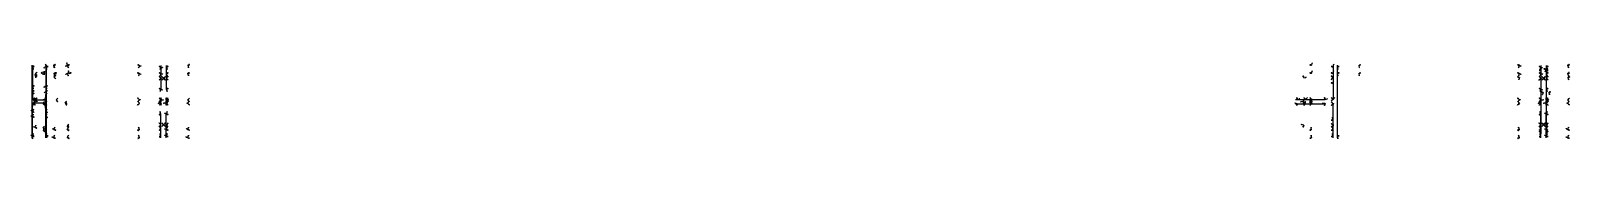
# Model space of a CAD drawing. Header units: millimetres. Extents: x -5736 to 14, y -73 to 73.
# Drawn here: x -5736 to -2854, y -69 to 73 of the extents above; entities that cross this region are included whole.
import ezdxf

# ---------------------------------------------------------------- set-up
doc = ezdxf.new("R2010")
doc.units = ezdxf.units.MM
for name, color, linetype in [('AutoDetect_15_63', 1, 'Continuous'), ('AutoDetect_16_66', 1, 'Continuous'), ('AutoDetect_17_70', 1, 'Continuous'), ('AutoDetect_18_69', 1, 'Continuous'), ('AutoDetect_1_80', 1, 'Continuous'), ('AutoDetect_1_84', 1, 'Continuous'), ('AutoDetect_1_87', 1, 'Continuous'), ('AutoDetect_2_83', 1, 'Continuous'), ('AutoDetect_39_79', 1, 'Continuous'), ('AutoDetect_3_81', 1, 'Continuous'), ('AutoDetect_3_82', 1, 'Continuous'), ('AutoDetect_3_85', 1, 'Continuous'), ('AutoDetect_40_78', 1, 'Continuous'), ('AutoDetect_42_73', 1, 'Continuous'), ('AutoDetect_43_72', 1, 'Continuous'), ('AutoDetect_45_68', 1, 'Continuous'), ('AutoDetect_45_71', 1, 'Continuous'), ('AutoDetect_46_67', 1, 'Continuous'), ('AutoDetect_47_76', 1, 'Continuous'), ('AutoDetect_48_77', 1, 'Continuous'), ('AutoDetect_4_86', 1, 'Continuous'), ('AutoDetect_50_74', 1, 'Continuous'), ('AutoDetect_51_75', 1, 'Continuous'), ('AutoDetect_53_65', 1, 'Continuous'), ('AutoDetect_54_64', 1, 'Continuous'), ('AutoDetect_56_56', 1, 'Continuous'), ('AutoDetect_57_55', 1, 'Continuous'), ('AutoDetect_59_61', 1, 'Continuous'), ('AutoDetect_60_62', 1, 'Continuous'), ('AutoDetect_62_58', 1, 'Continuous'), ('AutoDetect_63_59', 1, 'Continuous'), ('AutoDetect_92_57', 1, 'Continuous'), ('AutoDetect_93_60', 1, 'Continuous'), ('BLECH_ID_GUID_73E4FDA8_02C2_44ea_97EC_E5E4AF90A170', 1, 'Continuous')]:
    doc.layers.add(name, color=color, linetype=linetype)

# ---------------------------------------------------------------- blocks, each defined once
blk = doc.blocks.new('Kontrollpunkt')
at = {"color": 0}
for q in [(0, 6), (8, 0), (0, 0, 4)]:
    blk.add_line((0, 0), q, dxfattribs=at)
for points in [[(0.25, 8, -0.25), (-0.25, 8, -0.25), (-0.25, 8, 0.25), (0, 10, 0), (-0.25, 8, -0.25), (0.25, 8, 0.25), (0, 10, 0), (0.25, 8, -0.25), (0.25, 8, 0.25), (-0.25, 8, 0.25)], [(0.25, 6, -0.25), (-0.25, 6, -0.25), (-0.25, 6, 0.25), (0, 8, 0), (-0.25, 6, -0.25), (0.25, 6, 0.25), (0, 8, 0), (0.25, 6, -0.25), (0.25, 6, 0.25), (-0.25, 6, 0.25)], [(0.25, 0.25, 4), (-0.25, 0.25, 4), (-0.25, -0.25, 4), (0, 0, 6), (-0.25, 0.25, 4), (0.25, -0.25, 4), (0, 0, 6), (0.25, 0.25, 4), (0.25, -0.25, 4), (-0.25, -0.25, 4)], [(0.25, 0.25, 6), (-0.25, 0.25, 6), (-0.25, -0.25, 6), (0, 0, 8), (-0.25, 0.25, 6), (0.25, -0.25, 6), (0, 0, 8), (0.25, 0.25, 6), (0.25, -0.25, 6), (-0.25, -0.25, 6)], [(0.25, 0.25, 8), (-0.25, 0.25, 8), (-0.25, -0.25, 8), (0, 0, 10), (-0.25, 0.25, 8), (0.25, -0.25, 8), (0, 0, 10), (0.25, 0.25, 8), (0.25, -0.25, 8), (-0.25, -0.25, 8)], [(8, 0.25, -0.25), (8, 0.25, 0.25), (8, -0.25, 0.25), (10, 0, 0), (8, 0.25, 0.25), (8, -0.25, -0.25), (10, 0, 0), (8, 0.25, -0.25), (8, -0.25, -0.25), (8, -0.25, 0.25)]]:
    blk.add_polyline3d(points, dxfattribs=at)

msp = doc.modelspace()

# ---------------------------------------------------------------- linework, layer by layer
at = {"layer": 'AutoDetect_15_63', "color": 1}
msp.add_line((-2908.8, 60, -426), (-2908.8, -60, -426), dxfattribs=at)
at = {"layer": 'AutoDetect_16_66', "color": 1}
msp.add_line((-2898.9, 60, -425), (-2898.9, -60, -425), dxfattribs=at)
at = {"layer": 'AutoDetect_17_70', "color": 1}
msp.add_line((-3368, 4, -155), (-3313, 4, -155), dxfattribs=at)
at = {"layer": 'AutoDetect_18_69', "color": 1}
msp.add_line((-3368, -4, -155), (-3313, -4, -155), dxfattribs=at)
at = {"layer": 'AutoDetect_1_80', "color": 1}
msp.add_line((-5731.5, 3.3, -180.2), (-5709.5, 3.3, -399.8), dxfattribs=at)
for points, weights in [([(-5732.6, 8.5, -168.8), (-5732.2, 3.3, -173.3), (-5731.5, 3.3, -180.2)], [0.854840523243, 0.839824025648, 1]), ([(-5709.5, 3.3, -399.8), (-5709, 3.3, -405.6), (-5708.5, 7.2, -409.8)], [1, 0.862706303681, 0.854125447661])]:
    msp.add_rational_spline(points, weights, degree=2, dxfattribs=at)
at = {"layer": 'AutoDetect_1_84', "color": 1}
msp.add_line((-5733, 67.4, -165.2), (-5733, 18.3, -165.2), dxfattribs=at)
msp.add_rational_spline([(-5733, 18.3, -165.2), (-5733, 12.8, -165.2), (-5732.6, 8.5, -168.8)], [1, 0.867282764108, 0.854840523243], degree=2, dxfattribs=at)
at = {"layer": 'AutoDetect_1_87', "color": 1}
msp.add_line((-5708, 67.4, -414.8), (-5708, 18.3, -414.8), dxfattribs=at)
msp.add_rational_spline([(-5708, 18.3, -414.8), (-5708, 11.6, -414.8), (-5708.5, 7.2, -409.8)], [1, 0.844400477505, 0.854125447661], degree=2, dxfattribs=at)
at = {"layer": 'AutoDetect_2_83', "color": 1}
msp.add_line((-5707, 67.5, -425), (-5707, -67.5, -425), dxfattribs=at)
at = {"layer": 'AutoDetect_39_79', "color": 1}
msp.add_line((-5492.3, 67.4, -165.7), (-5492.3, 23.3, -165.7), dxfattribs=at)
at = {"layer": 'AutoDetect_3_81', "color": 1}
msp.add_line((-5709.5, -3.3, -399.8), (-5731.5, -3.3, -180.2), dxfattribs=at)
for points, weights in [([(-5731.5, -3.3, -180.2), (-5732.2, -3.3, -173.3), (-5732.6, -8.5, -168.8)], [1, 0.839824025648, 0.854840523243]), ([(-5708.5, -7.2, -409.8), (-5709, -3.3, -405.6), (-5709.5, -3.3, -399.8)], [0.854125447661, 0.862706303681, 1])]:
    msp.add_rational_spline(points, weights, degree=2, dxfattribs=at)
at = {"layer": 'AutoDetect_3_82', "color": 1}
msp.add_line((-5733, -67.4, -165.2), (-5733, -18.3, -165.2), dxfattribs=at)
msp.add_rational_spline([(-5733, -18.3, -165.2), (-5733, -12.8, -165.2), (-5732.6, -8.5, -168.8)], [1, 0.867282764108, 0.854840523243], degree=2, dxfattribs=at)
at = {"layer": 'AutoDetect_3_85', "color": 1}
msp.add_line((-5708, -67.4, -414.8), (-5708, -18.3, -414.8), dxfattribs=at)
msp.add_rational_spline([(-5708, -18.3, -414.8), (-5708, -11.6, -414.8), (-5708.5, -7.2, -409.8)], [1, 0.844400477505, 0.854125447661], degree=2, dxfattribs=at)
at = {"layer": 'AutoDetect_40_78', "color": 1}
msp.add_line((-5482.3, 67.4, -165.7), (-5482.3, 23.3, -165.7), dxfattribs=at)
at = {"layer": 'AutoDetect_42_73', "color": 1}
msp.add_line((-5492.3, 3.3, -285.7), (-5492.3, 3.3, -185.7), dxfattribs=at)
at = {"layer": 'AutoDetect_43_72', "color": 1}
msp.add_line((-5482.3, 3.3, -285.7), (-5482.3, 3.3, -185.7), dxfattribs=at)
at = {"layer": 'AutoDetect_45_68', "color": 1}
msp.add_line((-3298, -67.5, -155), (-3298, -4, -155), dxfattribs=at)
at = {"layer": 'AutoDetect_45_71', "color": 1}
msp.add_line((-3298, 67.5, -155), (-3298, 4, -155), dxfattribs=at)
at = {"layer": 'AutoDetect_46_67', "color": 1}
msp.add_line((-3290, 67.5, -155), (-3290, -67.5, -155), dxfattribs=at)
at = {"layer": 'AutoDetect_47_76', "color": 1}
msp.add_line((-5482.3, -67.4, -165.7), (-5482.3, -23.3, -165.7), dxfattribs=at)
at = {"layer": 'AutoDetect_48_77', "color": 1}
msp.add_line((-5492.3, -67.4, -165.7), (-5492.3, -23.3, -165.7), dxfattribs=at)
at = {"layer": 'AutoDetect_4_86', "color": 1}
msp.add_line((-5734, 67.5, -155), (-5734, -67.5, -155), dxfattribs=at)
at = {"layer": 'AutoDetect_50_74', "color": 1}
msp.add_line((-5482.3, -3.3, -285.7), (-5482.3, -3.3, -185.7), dxfattribs=at)
at = {"layer": 'AutoDetect_51_75', "color": 1}
msp.add_line((-5492.3, -3.3, -285.7), (-5492.3, -3.3, -185.7), dxfattribs=at)
at = {"layer": 'AutoDetect_53_65', "color": 1}
msp.add_line((-2908.9, 67.4, -165.7), (-2908.9, 23.3, -165.7), dxfattribs=at)
at = {"layer": 'AutoDetect_54_64', "color": 1}
msp.add_line((-2898.9, 67.4, -165.7), (-2898.9, 23.3, -165.7), dxfattribs=at)
at = {"layer": 'AutoDetect_56_56', "color": 1}
msp.add_line((-2908.9, 3.3, -285.7), (-2908.9, 3.3, -185.7), dxfattribs=at)
at = {"layer": 'AutoDetect_57_55', "color": 1}
msp.add_line((-2898.9, 3.3, -285.7), (-2898.9, 3.3, -185.7), dxfattribs=at)
at = {"layer": 'AutoDetect_59_61', "color": 1}
msp.add_line((-2898.9, -67.4, -165.7), (-2898.9, -23.3, -165.7), dxfattribs=at)
at = {"layer": 'AutoDetect_60_62', "color": 1}
msp.add_line((-2908.9, -67.4, -165.7), (-2908.9, -23.3, -165.7), dxfattribs=at)
at = {"layer": 'AutoDetect_62_58', "color": 1}
msp.add_line((-2898.9, -3.3, -285.7), (-2898.9, -3.3, -185.7), dxfattribs=at)
at = {"layer": 'AutoDetect_63_59', "color": 1}
msp.add_line((-2908.9, -3.3, -285.7), (-2908.9, -3.3, -185.7), dxfattribs=at)
at = {"layer": 'AutoDetect_92_57', "color": 1}
msp.add_line((-3298, 4, -65), (-3298, 4, -140), dxfattribs=at)
at = {"layer": 'AutoDetect_93_60', "color": 1}
msp.add_line((-3298, -4, -65), (-3298, -4, -140), dxfattribs=at)

# ---------------------------------------------------------------- block references
at = {"layer": 'AutoDetect_15_63', "color": 1, "extrusion": (-0.660723, 0.173648, -0.730268), "xscale": 0.5, "yscale": 0.5, "zscale": 0.5}
for p in [(684.2, 1774, 2242.9), (679, 1740.9, 2266.7), (794.5, 1752.9, 2223.1)]:
    msp.add_blockref('Kontrollpunkt', p, dxfattribs=at)
at = {"layer": 'AutoDetect_15_63', "color": 1, "extrusion": (-0.740884, 0.194716, -0.642788), "xscale": 0.5, "yscale": 0.5, "zscale": 0.5}
msp.add_blockref('Kontrollpunkt', (706.1, 1515.2, 2466.9), dxfattribs=at)
at = {"layer": 'AutoDetect_15_63', "color": 1, "extrusion": (-0.565683, 0.194716, -0.801305), "xscale": 0.5, "yscale": 0.5, "zscale": 0.5, "rotation": 359.7725237921502}
msp.add_blockref('Kontrollpunkt', (929.4, 1926.8, 2019.6), dxfattribs=at)
at = {"layer": 'AutoDetect_16_66', "color": 1, "extrusion": (0.730268, 0.173648, -0.660723), "rotation": 78.54288309191928}
for p, xscale, yscale, zscale in [((729.2, -2203.9, -1800), 0.5000000000000001, 0.5000000000000001, 0.5000000000000001), ((726.1, -2173.7, -1826.3), 0.5, 0.5, 0.5), ((615.2, -2191.1, -1846.1), 0.5000000000000001, 0.5000000000000001, 0.5000000000000001)]:
    msp.add_blockref('Kontrollpunkt', p, dxfattribs=dict(at, xscale=xscale, yscale=yscale, zscale=zscale))
at = {"layer": 'AutoDetect_16_66', "color": 1, "extrusion": (0.745265, 0.177214, -0.642788), "xscale": 0.5000000000000001, "yscale": 0.5000000000000001, "zscale": 0.5000000000000001, "rotation": 77.22452451883136}
msp.add_blockref('Kontrollpunkt', (705.1, -2106.6, -1849.3), dxfattribs=at)
at = {"layer": 'AutoDetect_16_66', "color": 1, "extrusion": (0.713918, 0.177214, -0.677433), "xscale": 0.5000000000000001, "yscale": 0.5000000000000001, "zscale": 0.5000000000000001, "rotation": 80.12290221019482}
msp.add_blockref('Kontrollpunkt', (713.8, -2246.3, -1744.5), dxfattribs=at)
at = {"layer": 'AutoDetect_17_70', "color": 1, "extrusion": (-0.185348, 0.743283, 0.642788), "xscale": 0.5000000000000001, "yscale": 0.5000000000000001, "zscale": 0.5000000000000001, "rotation": 180}
msp.add_blockref('Kontrollpunkt', (3242.7, -667.7, 554.5), dxfattribs=at)
at = {"layer": 'AutoDetect_17_70', "color": 1, "extrusion": (-0.173648, 0.696364, 0.696364), "rotation": 180}
for p, xscale, yscale, zscale in [((3264, -680.9, 479.2), 0.4999999999999999, 0.4999999999999999, 0.4999999999999999), ((3213.6, -672.1, 470.1), 0.5000000000000001, 0.5000000000000001, 0.5000000000000001)]:
    msp.add_blockref('Kontrollpunkt', p, dxfattribs=dict(at, xscale=xscale, yscale=yscale, zscale=zscale))
at = {"layer": 'AutoDetect_17_70', "color": 1, "extrusion": (0.101504, 0.80291, 0.587395), "xscale": 0.5, "yscale": 0.5, "zscale": 0.5, "rotation": 179.6098193086116}
msp.add_blockref('Kontrollpunkt', (3327.2, 154, -408), dxfattribs=at)
at = {"layer": 'AutoDetect_17_70', "color": 1, "extrusion": (-0.579345, 0.606345, 0.544707), "xscale": 0.5, "yscale": 0.5, "zscale": 0.5, "rotation": 180}
msp.add_blockref('Kontrollpunkt', (2419, -1374.4, 1869.9), dxfattribs=at)
at = {"layer": 'AutoDetect_18_69', "color": 1, "extrusion": (0.101504, -0.80291, 0.587395), "xscale": 0.5, "yscale": 0.5, "zscale": 0.5, "rotation": 180.3901806913874}
msp.add_blockref('Kontrollpunkt', (-3327.2, 154, -408), dxfattribs=at)
at = {"layer": 'AutoDetect_18_69', "color": 1, "extrusion": (-0.173648, -0.696364, 0.696364), "xscale": 0.5000000000000001, "yscale": 0.5000000000000001, "zscale": 0.5000000000000001, "rotation": 180}
for p in [(-3264, -680.9, 479.2), (-3213.6, -672.1, 470.1)]:
    msp.add_blockref('Kontrollpunkt', p, dxfattribs=at)
at = {"layer": 'AutoDetect_18_69', "color": 1, "extrusion": (-0.579345, -0.606345, 0.544707), "xscale": 0.5, "yscale": 0.5, "zscale": 0.5, "rotation": 180}
msp.add_blockref('Kontrollpunkt', (-2419, -1374.4, 1869.9), dxfattribs=at)
at = {"layer": 'AutoDetect_18_69', "color": 1, "extrusion": (-0.185348, -0.743283, 0.642788), "xscale": 0.5000000000000001, "yscale": 0.5000000000000001, "zscale": 0.5000000000000001, "rotation": 180}
msp.add_blockref('Kontrollpunkt', (-3242.7, -667.7, 554.5), dxfattribs=at)
at = {"layer": 'AutoDetect_1_80', "color": 1, "extrusion": (0.678825, 0.656791, -0.328361), "xscale": 0.5, "yscale": 0.5, "zscale": 0.5, "rotation": 107.9558292371918}
msp.add_blockref('Kontrollpunkt', (4019.6, -1544.3, -3783.6), dxfattribs=at)
at = {"layer": 'AutoDetect_1_80', "color": 1, "extrusion": (0.686541, 0.650895, -0.324033), "xscale": 0.5, "yscale": 0.5, "zscale": 0.5, "rotation": 107.0774278135206}
for p in [(3950.3, -1484.6, -3824.7), (3945.8, -1517.5, -3874.4)]:
    msp.add_blockref('Kontrollpunkt', p, dxfattribs=at)
at = {"layer": 'AutoDetect_1_80', "color": 1, "extrusion": (0.710344, 0.697251, -0.096188), "xscale": 0.5, "yscale": 0.5, "zscale": 0.5, "rotation": 95.39358168269753}
msp.add_blockref('Kontrollpunkt', (4017.3, -572.6, -4051.7), dxfattribs=at)
at = {"layer": 'AutoDetect_1_80', "color": 1, "extrusion": (0.675632, 0.696364, 0.24207), "xscale": 0.5, "yscale": 0.5, "zscale": 0.5, "rotation": 75.47569485293896}
for p in [(4113, 751.4, -3920.7), (4100.8, 583.8, -3950.3)]:
    msp.add_blockref('Kontrollpunkt', p, dxfattribs=at)
at = {"layer": 'AutoDetect_1_80', "color": 1, "extrusion": (0.608791, 0.650895, 0.453552), "xscale": 0.5000000000000001, "yscale": 0.5000000000000001, "zscale": 0.5000000000000001, "rotation": 63.39312636760344}
msp.add_blockref('Kontrollpunkt', (4172.1, 1411.5, -3655.1), dxfattribs=at)
at = {"layer": 'AutoDetect_1_80', "color": 1, "extrusion": (0.69276, 0.642788, -0.326968), "xscale": 0.5000000000000001, "yscale": 0.5000000000000001, "zscale": 0.5000000000000001, "rotation": 107.1926691761201}
msp.add_blockref('Kontrollpunkt', (3871.6, -1559, -3870.8), dxfattribs=at)
at = {"layer": 'AutoDetect_1_84', "color": 1, "extrusion": (0.730185, 0.173648, -0.660815), "xscale": 0.5, "yscale": 0.5, "zscale": 0.5, "rotation": 78.5471097455936}
for p in [(1389, -3799.8, -4065.8), (1382.9, -3770, -4039.7), (1353.9, -3805.3, -4072.1)]:
    msp.add_blockref('Kontrollpunkt', p, dxfattribs=at)
at = {"layer": 'AutoDetect_1_84', "color": 1, "extrusion": (0.713746, 0.177233, -0.677609), "xscale": 0.5000000000000001, "yscale": 0.5000000000000001, "zscale": 0.5000000000000001, "rotation": 80.13571621995206}
msp.add_blockref('Kontrollpunkt', (1427.6, -3916.8, -3934.4), dxfattribs=at)
at = {"layer": 'AutoDetect_1_84', "color": 1, "extrusion": (0.74526, 0.177233, -0.642788), "xscale": 0.5, "yscale": 0.5, "zscale": 0.5, "rotation": 77.2219130912102}
msp.add_blockref('Kontrollpunkt', (1368.1, -3678.7, -4127.1), dxfattribs=at)
at = {"layer": 'AutoDetect_1_84', "color": 1, "extrusion": (0.682507, 0.390731, -0.617667), "xscale": 0.5, "yscale": 0.5, "zscale": 0.5, "rotation": 82.63623984906565}
msp.add_blockref('Kontrollpunkt', (2864.2, -3197.4, -3803.6), dxfattribs=at)
at = {"layer": 'AutoDetect_1_87', "color": 1, "extrusion": (0.660815, 0.173648, 0.730185)}
for p, xscale, yscale, zscale, rotation in [((1513, 3735.7, -4063.7), 0.5, 0.5, 0.5, 97.83156625239342), ((1505.6, 3702.9, -4040), 0.5000000000000001, 0.5000000000000001, 0.5000000000000001, 97.83156625239342), ((1478.1, 3742.4, -4069.9), 0.5, 0.5, 0.5, 97.83156625239344)]:
    msp.add_blockref('Kontrollpunkt', p, dxfattribs=dict(at, xscale=xscale, yscale=yscale, zscale=zscale, rotation=rotation))
at = {"layer": 'AutoDetect_1_87', "color": 1, "extrusion": (0.565885, 0.19469, 0.801168), "xscale": 0.5, "yscale": 0.5, "zscale": 0.5, "rotation": 88.01753432037833}
msp.add_blockref('Kontrollpunkt', (1910.2, 4090.4, -3520.2), dxfattribs=at)
at = {"layer": 'AutoDetect_1_87', "color": 1, "extrusion": (0.72014, 0.253008, 0.646054), "xscale": 0.5, "yscale": 0.5, "zscale": 0.5, "rotation": 98.54632296784011}
msp.add_blockref('Kontrollpunkt', (1928.2, 3126.9, -4336.4), dxfattribs=at)
at = {"layer": 'AutoDetect_1_87', "color": 1, "extrusion": (0.617667, 0.390731, 0.682507), "xscale": 0.5000000000000001, "yscale": 0.5000000000000001, "zscale": 0.5000000000000001, "rotation": 91.31048791671645}
msp.add_blockref('Kontrollpunkt', (3067, 2982.5, -3801.6), dxfattribs=at)
at = {"layer": 'AutoDetect_2_83', "color": 1, "extrusion": (0.730185, 0.173648, -0.660815), "xscale": 0.5, "yscale": 0.5, "zscale": 0.5}
for p in [(1383.1, -3978.1, -3875.1), (1376.9, -3948.3, -3849), (1257.6, -3997.8, -3897.5)]:
    msp.add_blockref('Kontrollpunkt', p, dxfattribs=at)
at = {"layer": 'AutoDetect_2_83', "color": 1, "extrusion": (0.74526, 0.177233, -0.642788), "xscale": 0.5000000000000001, "yscale": 0.5000000000000001, "zscale": 0.5000000000000001}
msp.add_blockref('Kontrollpunkt', (1361.6, -3859.9, -3938.8), dxfattribs=at)
at = {"layer": 'AutoDetect_2_83', "color": 1, "extrusion": (0.641115, 0.692493, -0.330796), "xscale": 0.5, "yscale": 0.5, "zscale": 0.5}
msp.add_blockref('Kontrollpunkt', (4226.1, -1619, -3505.9), dxfattribs=at)
at = {"layer": 'AutoDetect_39_79', "color": 1, "extrusion": (-0.696371, 0.173648, -0.696357), "rotation": 279.7187627388222}
for p, xscale, yscale, zscale in [((1273.1, 3634.5, 3975.7), 0.5, 0.5, 0.5), ((1266.4, 3602.9, 3951.2), 0.5000000000000001, 0.5000000000000001, 0.5000000000000001), ((1306.3, 3596, 3944.1), 0.5, 0.5, 0.5)]:
    msp.add_blockref('Kontrollpunkt', p, dxfattribs=dict(at, xscale=xscale, yscale=yscale, zscale=zscale))
at = {"layer": 'AutoDetect_39_79', "color": 1, "extrusion": (-0.743284, 0.185346, -0.642788), "xscale": 0.5, "yscale": 0.5, "zscale": 0.5, "rotation": 283.7116571526269}
msp.add_blockref('Kontrollpunkt', (1287.7, 3332, 4228), dxfattribs=at)
at = {"layer": 'AutoDetect_39_79', "color": 1, "extrusion": (-0.642802, 0.185346, -0.743271), "xscale": 0.5000000000000001, "yscale": 0.5000000000000001, "zscale": 0.5000000000000001, "rotation": 274.4235620009013}
msp.add_blockref('Kontrollpunkt', (1471.3, 3795.7, 3693.1), dxfattribs=at)
at = {"layer": 'AutoDetect_3_81', "color": 1, "extrusion": (0.686541, -0.650895, -0.324033), "xscale": 0.5000000000000001, "yscale": 0.5000000000000001, "zscale": 0.5000000000000001, "rotation": 252.7455222776218}
msp.add_blockref('Kontrollpunkt', (-3945.8, -1517.5, -3874.4), dxfattribs=at)
at = {"layer": 'AutoDetect_3_81', "color": 1, "extrusion": (0.710186, -0.696364, -0.103503), "xscale": 0.4999999999999999, "yscale": 0.4999999999999999, "zscale": 0.4999999999999999, "rotation": 264.0956488880364}
for p in [(-4014.4, -612.4, -4047.7), (-4002.5, -780.1, -4018.1)]:
    msp.add_blockref('Kontrollpunkt', p, dxfattribs=at)
at = {"layer": 'AutoDetect_3_81', "color": 1, "extrusion": (0.608791, -0.650895, 0.453552), "xscale": 0.5, "yscale": 0.5, "zscale": 0.5, "rotation": 295.8696782315364}
for p in [(-4172.1, 1411.5, -3655.1), (-4171, 1371, -3608.5)]:
    msp.add_blockref('Kontrollpunkt', p, dxfattribs=at)
at = {"layer": 'AutoDetect_3_81', "color": 1, "extrusion": (0.69225, -0.704416, 0.156808), "xscale": 0.5000000000000001, "yscale": 0.5000000000000001, "zscale": 0.5000000000000001, "rotation": 279.0659027740853}
msp.add_blockref('Kontrollpunkt', (-4074.6, 232.3, -4012.8), dxfattribs=at)
at = {"layer": 'AutoDetect_3_81', "color": 1, "extrusion": (0.614305, -0.642788, 0.45766), "xscale": 0.5, "yscale": 0.5, "zscale": 0.5, "rotation": 295.7043549806125}
msp.add_blockref('Kontrollpunkt', (-4102.6, 1460.9, -3652.7), dxfattribs=at)
at = {"layer": 'AutoDetect_3_81', "color": 1, "extrusion": (0.600371, -0.656791, 0.456267), "xscale": 0.5, "yscale": 0.5, "zscale": 0.5, "rotation": 296.6457552278625}
msp.add_blockref('Kontrollpunkt', (-4250.4, 1418, -3563.4), dxfattribs=at)
at = {"layer": 'AutoDetect_3_82', "color": 1, "extrusion": (0.730185, -0.173648, -0.660815), "xscale": 0.5, "yscale": 0.5, "zscale": 0.5, "rotation": 281.4528902544064}
for p in [(-1353.9, -3805.3, -4072.1), (-1389, -3799.8, -4065.8), (-1382.9, -3770, -4039.7)]:
    msp.add_blockref('Kontrollpunkt', p, dxfattribs=at)
at = {"layer": 'AutoDetect_3_82', "color": 1, "extrusion": (0.682507, -0.390731, -0.617667), "xscale": 0.5, "yscale": 0.5, "zscale": 0.5, "rotation": 277.3637601509344}
msp.add_blockref('Kontrollpunkt', (-2864.2, -3197.4, -3803.6), dxfattribs=at)
at = {"layer": 'AutoDetect_3_82', "color": 1, "extrusion": (0.713746, -0.177233, -0.677609), "xscale": 0.5, "yscale": 0.5, "zscale": 0.5, "rotation": 279.8642837800479}
msp.add_blockref('Kontrollpunkt', (-1427.6, -3916.8, -3934.4), dxfattribs=at)
at = {"layer": 'AutoDetect_3_82', "color": 1, "extrusion": (0.74526, -0.177233, -0.642788), "xscale": 0.5, "yscale": 0.5, "zscale": 0.5, "rotation": 282.7780869087898}
msp.add_blockref('Kontrollpunkt', (-1368.1, -3678.7, -4127.1), dxfattribs=at)
at = {"layer": 'AutoDetect_3_85', "color": 1, "extrusion": (0.617667, -0.390731, 0.682507), "xscale": 0.5, "yscale": 0.5, "zscale": 0.5, "rotation": 268.6895120832835}
msp.add_blockref('Kontrollpunkt', (-3067, 2982.5, -3801.6), dxfattribs=at)
at = {"layer": 'AutoDetect_3_85', "color": 1, "extrusion": (0.660815, -0.173648, 0.730185), "rotation": 262.1684337476066}
for p, xscale, yscale, zscale in [((-1478.1, 3742.4, -4069.9), 0.5, 0.5, 0.5), ((-1513, 3735.7, -4063.7), 0.5000000000000002, 0.5000000000000002, 0.5000000000000002), ((-1505.6, 3702.9, -4040), 0.5000000000000001, 0.5000000000000001, 0.5000000000000001)]:
    msp.add_blockref('Kontrollpunkt', p, dxfattribs=dict(at, xscale=xscale, yscale=yscale, zscale=zscale))
at = {"layer": 'AutoDetect_3_85', "color": 1, "extrusion": (0.565885, -0.19469, 0.801168), "xscale": 0.5000000000000001, "yscale": 0.5000000000000001, "zscale": 0.5000000000000001, "rotation": 271.9824656796217}
msp.add_blockref('Kontrollpunkt', (-1910.2, 4090.4, -3520.2), dxfattribs=at)
at = {"layer": 'AutoDetect_3_85', "color": 1, "extrusion": (0.729848, -0.267622, 0.629047), "xscale": 0.5, "yscale": 0.5, "zscale": 0.5, "rotation": 261.1650051389487}
msp.add_blockref('Kontrollpunkt', (-2000.4, 3013.6, -4383.6), dxfattribs=at)
at = {"layer": 'AutoDetect_40_78', "color": 1, "extrusion": (0.696357, 0.173648, -0.696371)}
for p, xscale, yscale, zscale, rotation in [((1389, -3812.3, -3691.1), 0.5000000000000001, 0.5000000000000001, 0.5000000000000001, 80.28196291272884), ((1382.3, -3780.7, -3666.6), 0.5, 0.5, 0.5, 80.28196291272884), ((1349.1, -3819.3, -3698.2), 0.5000000000000001, 0.5000000000000001, 0.5000000000000001, 80.28196291272883)]:
    msp.add_blockref('Kontrollpunkt', p, dxfattribs=dict(at, xscale=xscale, yscale=yscale, zscale=zscale, rotation=rotation))
at = {"layer": 'AutoDetect_40_78', "color": 1, "extrusion": (0.642773, 0.18535, -0.743296), "xscale": 0.5000000000000001, "yscale": 0.5000000000000001, "zscale": 0.5000000000000001, "rotation": 85.57879692052612}
msp.add_blockref('Kontrollpunkt', (1569.3, -4042.2, -3361.3), dxfattribs=at)
at = {"layer": 'AutoDetect_40_78', "color": 1, "extrusion": (0.743283, 0.18535, -0.642788), "xscale": 0.5000000000000001, "yscale": 0.5000000000000001, "zscale": 0.5000000000000001, "rotation": 76.28800562363772}
msp.add_blockref('Kontrollpunkt', (1367.6, -3512.7, -3929.3), dxfattribs=at)
at = {"layer": 'AutoDetect_42_73', "color": 1, "extrusion": (-0.642791, 0.743283, -0.185335), "xscale": 0.5000000000000001, "yscale": 0.5000000000000001, "zscale": 0.5000000000000001, "rotation": 257.8561668665301}
msp.add_blockref('Kontrollpunkt', (4126, 405.9, 3612.8), dxfattribs=at)
at = {"layer": 'AutoDetect_42_73', "color": 1, "extrusion": (-0.696368, 0.696364, -0.173634), "xscale": 0.5, "yscale": 0.5, "zscale": 0.5, "rotation": 260.1497466659961}
for p in [(3849.5, 397.7, 3900.9), (3881.3, 396.3, 3876.1), (3881.3, 491.9, 3859.2)]:
    msp.add_blockref('Kontrollpunkt', p, dxfattribs=at)
at = {"layer": 'AutoDetect_42_73', "color": 1, "extrusion": (-0.743287, 0.642788, -0.185333), "xscale": 0.5, "yscale": 0.5, "zscale": 0.5, "rotation": 260.8943920168119}
msp.add_blockref('Kontrollpunkt', (3616.3, 509.9, 4164.4), dxfattribs=at)
at = {"layer": 'AutoDetect_43_72', "color": 1, "extrusion": (0.696361, 0.696364, -0.173662), "rotation": 99.85189890326747}
for p, xscale, yscale, zscale in [((3910.7, -949.9, -3741.4), 0.5000000000000001, 0.5000000000000001, 0.5000000000000001), ((3878.9, -951.2, -3766.3), 0.5, 0.5, 0.5), ((3878.9, -855.7, -3783.1), 0.5, 0.5, 0.5)]:
    msp.add_blockref('Kontrollpunkt', p, dxfattribs=dict(at, xscale=xscale, yscale=yscale, zscale=zscale))
at = {"layer": 'AutoDetect_43_72', "color": 1, "extrusion": (0.642784, 0.743283, -0.185361), "xscale": 0.5, "yscale": 0.5, "zscale": 0.5, "rotation": 102.1455972166478}
msp.add_blockref('Kontrollpunkt', (4175.1, -924.7, -3441.6), dxfattribs=at)
at = {"layer": 'AutoDetect_43_72', "color": 1, "extrusion": (0.74328, 0.642788, -0.185363), "xscale": 0.5, "yscale": 0.5, "zscale": 0.5, "rotation": 99.10713355319223}
msp.add_blockref('Kontrollpunkt', (3562.4, -1028.7, -3992.9), dxfattribs=at)
at = {"layer": 'AutoDetect_45_68', "color": 1, "extrusion": (-0.578134, -0.575779, 0.578134), "xscale": 0.5, "yscale": 0.5, "zscale": 0.5, "rotation": 180.5485247110459}
msp.add_blockref('Kontrollpunkt', (-2324.4, -1479.1, 1819.4), dxfattribs=at)
at = {"layer": 'AutoDetect_45_68', "color": 1, "extrusion": (-0.743283, -0.185348, 0.642788), "xscale": 0.5000000000000001, "yscale": 0.5000000000000001, "zscale": 0.5000000000000001, "rotation": 180}
msp.add_blockref('Kontrollpunkt', (-756.7, -2208.8, 2391.2), dxfattribs=at)
at = {"layer": 'AutoDetect_45_68', "color": 1, "extrusion": (-0.642788, -0.185348, 0.743283), "xscale": 0.5, "yscale": 0.5, "zscale": 0.5, "rotation": 180.0477447036316}
msp.add_blockref('Kontrollpunkt', (-863.3, -2443.1, 2044.2), dxfattribs=at)
at = {"layer": 'AutoDetect_45_68', "color": 1, "extrusion": (-0.696364, -0.173648, 0.696364), "rotation": 180}
for p, xscale, yscale, zscale in [((-765, -2345.3, 2194.6), 0.5000000000000001, 0.5000000000000001, 0.5000000000000001), ((-742.1, -2381.6, 2224.7), 0.5000000000000001, 0.5000000000000001, 0.5000000000000001), ((-735.4, -2350.5, 2199.9), 0.4999999999999999, 0.4999999999999999, 0.4999999999999999)]:
    msp.add_blockref('Kontrollpunkt', p, dxfattribs=dict(at, xscale=xscale, yscale=yscale, zscale=zscale))
at = {"layer": 'AutoDetect_45_71', "color": 1, "extrusion": (-0.743283, 0.185348, 0.642788), "xscale": 0.5000000000000001, "yscale": 0.5000000000000001, "zscale": 0.5000000000000001, "rotation": 180}
msp.add_blockref('Kontrollpunkt', (756.7, -2208.8, 2391.2), dxfattribs=at)
at = {"layer": 'AutoDetect_45_71', "color": 1, "extrusion": (-0.696364, 0.173648, 0.696364), "xscale": 0.5000000000000001, "yscale": 0.5000000000000001, "zscale": 0.5000000000000001, "rotation": 180}
for p in [(742.1, -2381.6, 2224.7), (735.4, -2350.5, 2199.9), (765, -2345.3, 2194.6)]:
    msp.add_blockref('Kontrollpunkt', p, dxfattribs=at)
at = {"layer": 'AutoDetect_45_71', "color": 1, "extrusion": (-0.642788, 0.185348, 0.743283), "xscale": 0.4999999999999999, "yscale": 0.4999999999999999, "zscale": 0.4999999999999999, "rotation": 179.9522552963837}
msp.add_blockref('Kontrollpunkt', (863.3, -2443.1, 2044.2), dxfattribs=at)
at = {"layer": 'AutoDetect_45_71', "color": 1, "extrusion": (-0.578134, 0.575779, 0.578134), "xscale": 0.5, "yscale": 0.5, "zscale": 0.5, "rotation": 179.4514752889575}
msp.add_blockref('Kontrollpunkt', (2324.4, -1479.1, 1819.4), dxfattribs=at)
at = {"layer": 'AutoDetect_46_67', "color": 1, "extrusion": (0.696364, 0.173648, 0.696364), "rotation": 180}
for p, xscale, yscale, zscale in [((858.6, 2100.9, -2387.8), 0.4999999999999999, 0.4999999999999999, 0.4999999999999999), ((851.8, 2069.7, -2362.9), 0.5000000000000001, 0.5000000000000001, 0.5000000000000001), ((733.4, 2122.6, -2410.2), 0.4999999999999999, 0.4999999999999999, 0.4999999999999999)]:
    msp.add_blockref('Kontrollpunkt', p, dxfattribs=dict(at, xscale=xscale, yscale=yscale, zscale=zscale))
at = {"layer": 'AutoDetect_46_67', "color": 1, "extrusion": (0.642788, 0.185348, 0.743283), "xscale": 0.5, "yscale": 0.5, "zscale": 0.5, "rotation": 180.0477447036316}
msp.add_blockref('Kontrollpunkt', (962, 2261.9, -2190.5), dxfattribs=at)
at = {"layer": 'AutoDetect_46_67', "color": 1, "extrusion": (0.743283, 0.185348, 0.642788), "xscale": 0.5000000000000001, "yscale": 0.5000000000000001, "zscale": 0.5000000000000001, "rotation": 180}
msp.add_blockref('Kontrollpunkt', (837.3, 1900.1, -2505.6), dxfattribs=at)
at = {"layer": 'AutoDetect_47_76', "color": 1, "extrusion": (0.696357, -0.173648, -0.696371), "xscale": 0.5000000000000001, "yscale": 0.5000000000000001, "zscale": 0.5000000000000001}
for p, rotation in [((-1349.1, -3819.3, -3698.2), 279.7180370872711), ((-1389, -3812.3, -3691.1), 279.7180370872712), ((-1382.3, -3780.7, -3666.6), 279.7180370872712)]:
    msp.add_blockref('Kontrollpunkt', p, dxfattribs=dict(at, rotation=rotation))
at = {"layer": 'AutoDetect_47_76', "color": 1, "extrusion": (0.642773, -0.18535, -0.743296), "xscale": 0.5000000000000001, "yscale": 0.5000000000000001, "zscale": 0.5000000000000001, "rotation": 274.4212030794739}
msp.add_blockref('Kontrollpunkt', (-1569.3, -4042.2, -3361.3), dxfattribs=at)
at = {"layer": 'AutoDetect_47_76', "color": 1, "extrusion": (0.743283, -0.18535, -0.642788), "xscale": 0.5000000000000001, "yscale": 0.5000000000000001, "zscale": 0.5000000000000001, "rotation": 283.7119943763622}
msp.add_blockref('Kontrollpunkt', (-1367.6, -3512.7, -3929.3), dxfattribs=at)
at = {"layer": 'AutoDetect_48_77', "color": 1, "extrusion": (-0.696371, -0.173648, -0.696357), "xscale": 0.5000000000000001, "yscale": 0.5000000000000001, "zscale": 0.5000000000000001}
for p, rotation in [((-1306.3, 3596, 3944.1), 80.28123726117771), ((-1273.1, 3634.5, 3975.7), 80.28123726117775), ((-1266.4, 3602.9, 3951.2), 80.28123726117775)]:
    msp.add_blockref('Kontrollpunkt', p, dxfattribs=dict(at, rotation=rotation))
at = {"layer": 'AutoDetect_48_77', "color": 1, "extrusion": (-0.743284, -0.185346, -0.642788), "xscale": 0.5000000000000001, "yscale": 0.5000000000000001, "zscale": 0.5000000000000001, "rotation": 76.28834284737313}
msp.add_blockref('Kontrollpunkt', (-1287.7, 3332, 4228), dxfattribs=at)
at = {"layer": 'AutoDetect_48_77', "color": 1, "extrusion": (-0.642802, -0.185346, -0.743271), "xscale": 0.5, "yscale": 0.5, "zscale": 0.5, "rotation": 85.57643799909869}
msp.add_blockref('Kontrollpunkt', (-1471.3, 3795.7, 3693.1), dxfattribs=at)
at = {"layer": 'AutoDetect_4_86', "color": 1, "extrusion": (0.660815, 0.173648, 0.730185), "rotation": 180}
for p, xscale, yscale, zscale in [((1519.7, 3931.5, -3891.1), 0.4999999999999999, 0.4999999999999999, 0.4999999999999999), ((1512.2, 3898.8, -3867.4), 0.5000000000000001, 0.5000000000000001, 0.5000000000000001), ((1394.9, 3955.5, -3913.5), 0.4999999999999999, 0.4999999999999999, 0.4999999999999999)]:
    msp.add_blockref('Kontrollpunkt', p, dxfattribs=dict(at, xscale=xscale, yscale=yscale, zscale=zscale))
at = {"layer": 'AutoDetect_4_86', "color": 1, "extrusion": (0.587323, 0.686226, 0.429122), "xscale": 0.5, "yscale": 0.5, "zscale": 0.5, "rotation": 180}
msp.add_blockref('Kontrollpunkt', (4384.6, 1389.4, -3421.3), dxfattribs=at)
at = {"layer": 'AutoDetect_4_86', "color": 1, "extrusion": (0.740891, 0.19469, 0.642788), "xscale": 0.4999999999999999, "yscale": 0.4999999999999999, "zscale": 0.4999999999999999, "rotation": 180}
msp.add_blockref('Kontrollpunkt', (1497.2, 3410.8, -4306), dxfattribs=at)
at = {"layer": 'AutoDetect_50_74', "color": 1, "extrusion": (0.696361, -0.696364, -0.173662), "xscale": 0.5, "yscale": 0.5, "zscale": 0.5, "rotation": 260.1481010967325}
for p in [(-3878.9, -951.2, -3766.3), (-3878.9, -855.7, -3783.1), (-3910.7, -949.9, -3741.4)]:
    msp.add_blockref('Kontrollpunkt', p, dxfattribs=at)
at = {"layer": 'AutoDetect_50_74', "color": 1, "extrusion": (0.74328, -0.642788, -0.185363), "xscale": 0.5, "yscale": 0.5, "zscale": 0.5, "rotation": 260.8928664468078}
msp.add_blockref('Kontrollpunkt', (-3562.4, -1028.7, -3992.9), dxfattribs=at)
at = {"layer": 'AutoDetect_50_74', "color": 1, "extrusion": (0.642784, -0.743283, -0.185361), "xscale": 0.5, "yscale": 0.5, "zscale": 0.5, "rotation": 257.8544027833523}
msp.add_blockref('Kontrollpunkt', (-4175.1, -924.7, -3441.6), dxfattribs=at)
at = {"layer": 'AutoDetect_51_75', "color": 1, "extrusion": (-0.743287, -0.642788, -0.185333), "xscale": 0.5, "yscale": 0.5, "zscale": 0.5, "rotation": 99.10560798318808}
msp.add_blockref('Kontrollpunkt', (-3616.3, 509.9, 4164.4), dxfattribs=at)
at = {"layer": 'AutoDetect_51_75', "color": 1, "extrusion": (-0.696368, -0.696364, -0.173634), "xscale": 0.5, "yscale": 0.5, "zscale": 0.5, "rotation": 99.85025333400381}
for p in [(-3881.3, 396.3, 3876.1), (-3881.3, 491.9, 3859.2), (-3849.5, 397.7, 3900.9)]:
    msp.add_blockref('Kontrollpunkt', p, dxfattribs=at)
at = {"layer": 'AutoDetect_51_75', "color": 1, "extrusion": (-0.642791, -0.743283, -0.185335), "xscale": 0.5, "yscale": 0.5, "zscale": 0.5, "rotation": 102.1438331334699}
msp.add_blockref('Kontrollpunkt', (-4126, 405.9, 3612.8), dxfattribs=at)
at = {"layer": 'AutoDetect_53_65', "color": 1, "extrusion": (-0.696371, 0.173648, -0.696357), "rotation": 279.7187627388222}
for p, xscale, yscale, zscale in [((648, 1889, 2176.7), 0.5, 0.5, 0.5), ((641.3, 1857.4, 2152.2), 0.5000000000000001, 0.5000000000000001, 0.5000000000000001), ((681.2, 1850.4, 2145.1), 0.5, 0.5, 0.5)]:
    msp.add_blockref('Kontrollpunkt', p, dxfattribs=dict(at, xscale=xscale, yscale=yscale, zscale=zscale))
at = {"layer": 'AutoDetect_53_65', "color": 1, "extrusion": (-0.743284, 0.185346, -0.642788), "xscale": 0.5, "yscale": 0.5, "zscale": 0.5, "rotation": 283.7116571526269}
msp.add_blockref('Kontrollpunkt', (662.6, 1720.8, 2307.8), dxfattribs=at)
at = {"layer": 'AutoDetect_53_65', "color": 1, "extrusion": (-0.642802, 0.185346, -0.743271), "xscale": 0.5000000000000001, "yscale": 0.5000000000000001, "zscale": 0.5000000000000001, "rotation": 274.4235620009013}
msp.add_blockref('Kontrollpunkt', (755.6, 1950.6, 2032.4), dxfattribs=at)
at = {"layer": 'AutoDetect_54_64', "color": 1, "extrusion": (0.696357, 0.173648, -0.696371)}
for p, xscale, yscale, zscale, rotation in [((763.9, -2066.8, -1892.1), 0.5000000000000001, 0.5000000000000001, 0.5000000000000001, 80.28196291272884), ((757.2, -2035.2, -1867.6), 0.5, 0.5, 0.5, 80.28196291272884), ((724, -2073.7, -1899.2), 0.5000000000000001, 0.5000000000000001, 0.5000000000000001, 80.28196291272883)]:
    msp.add_blockref('Kontrollpunkt', p, dxfattribs=dict(at, xscale=xscale, yscale=yscale, zscale=zscale, rotation=rotation))
at = {"layer": 'AutoDetect_54_64', "color": 1, "extrusion": (0.642773, 0.18535, -0.743296), "xscale": 0.5000000000000001, "yscale": 0.5000000000000001, "zscale": 0.5000000000000001, "rotation": 85.57879692052612}
msp.add_blockref('Kontrollpunkt', (853.5, -2197.2, -1700.7), dxfattribs=at)
at = {"layer": 'AutoDetect_54_64', "color": 1, "extrusion": (0.743283, 0.18535, -0.642788), "xscale": 0.5000000000000001, "yscale": 0.5000000000000001, "zscale": 0.5000000000000001, "rotation": 76.28800562363772}
msp.add_blockref('Kontrollpunkt', (742.6, -1901.5, -2009.1), dxfattribs=at)
at = {"layer": 'AutoDetect_56_56', "color": 1, "extrusion": (-0.642791, 0.743283, -0.185335), "xscale": 0.5000000000000001, "yscale": 0.5000000000000001, "zscale": 0.5000000000000001, "rotation": 257.8561668665301}
msp.add_blockref('Kontrollpunkt', (2171.9, 92.7, 1952.2), dxfattribs=at)
at = {"layer": 'AutoDetect_56_56', "color": 1, "extrusion": (-0.696368, 0.696364, -0.173634), "xscale": 0.5, "yscale": 0.5, "zscale": 0.5, "rotation": 260.1497466659961}
for p in [(2022.7, 80.5, 2101.9), (2054.6, 79.2, 2077), (2054.6, 174.7, 2060.2)]:
    msp.add_blockref('Kontrollpunkt', p, dxfattribs=at)
at = {"layer": 'AutoDetect_56_56', "color": 1, "extrusion": (-0.743287, 0.642788, -0.185333), "xscale": 0.5, "yscale": 0.5, "zscale": 0.5, "rotation": 260.8943920168119}
msp.add_blockref('Kontrollpunkt', (1926.4, 147.8, 2244.2), dxfattribs=at)
at = {"layer": 'AutoDetect_57_55', "color": 1, "extrusion": (0.696361, 0.696364, -0.173662), "rotation": 99.85189890326747}
for p, xscale, yscale, zscale in [((2084, -632.6, -1942.4), 0.5000000000000001, 0.5000000000000001, 0.5000000000000001), ((2052.2, -634, -1967.3), 0.5, 0.5, 0.5), ((2052.2, -538.4, -1984.1), 0.5, 0.5, 0.5)]:
    msp.add_blockref('Kontrollpunkt', p, dxfattribs=dict(at, xscale=xscale, yscale=yscale, zscale=zscale))
at = {"layer": 'AutoDetect_57_55', "color": 1, "extrusion": (0.642784, 0.743283, -0.185361), "xscale": 0.5, "yscale": 0.5, "zscale": 0.5, "rotation": 102.1455972166478}
msp.add_blockref('Kontrollpunkt', (2221, -611.4, -1781), dxfattribs=at)
at = {"layer": 'AutoDetect_57_55', "color": 1, "extrusion": (0.74328, 0.642788, -0.185363), "xscale": 0.5, "yscale": 0.5, "zscale": 0.5, "rotation": 99.10713355319223}
msp.add_blockref('Kontrollpunkt', (1872.6, -666.4, -2072.7), dxfattribs=at)
at = {"layer": 'AutoDetect_59_61', "color": 1, "extrusion": (0.696357, -0.173648, -0.696371), "xscale": 0.5000000000000001, "yscale": 0.5000000000000001, "zscale": 0.5000000000000001}
for p, rotation in [((-724, -2073.7, -1899.2), 279.7180370872711), ((-763.9, -2066.8, -1892.1), 279.7180370872712), ((-757.2, -2035.2, -1867.6), 279.7180370872712)]:
    msp.add_blockref('Kontrollpunkt', p, dxfattribs=dict(at, rotation=rotation))
at = {"layer": 'AutoDetect_59_61', "color": 1, "extrusion": (0.642773, -0.18535, -0.743296), "xscale": 0.5000000000000001, "yscale": 0.5000000000000001, "zscale": 0.5000000000000001, "rotation": 274.4212030794739}
msp.add_blockref('Kontrollpunkt', (-853.5, -2197.2, -1700.7), dxfattribs=at)
at = {"layer": 'AutoDetect_59_61', "color": 1, "extrusion": (0.743283, -0.18535, -0.642788), "xscale": 0.5000000000000001, "yscale": 0.5000000000000001, "zscale": 0.5000000000000001, "rotation": 283.7119943763622}
msp.add_blockref('Kontrollpunkt', (-742.6, -1901.5, -2009.1), dxfattribs=at)
at = {"layer": 'AutoDetect_60_62', "color": 1, "extrusion": (-0.696371, -0.173648, -0.696357), "xscale": 0.5000000000000001, "yscale": 0.5000000000000001, "zscale": 0.5000000000000001}
for p, rotation in [((-681.2, 1850.4, 2145.1), 80.28123726117771), ((-648, 1889, 2176.7), 80.28123726117775), ((-641.3, 1857.4, 2152.2), 80.28123726117775)]:
    msp.add_blockref('Kontrollpunkt', p, dxfattribs=dict(at, rotation=rotation))
at = {"layer": 'AutoDetect_60_62', "color": 1, "extrusion": (-0.743284, -0.185346, -0.642788), "xscale": 0.5000000000000001, "yscale": 0.5000000000000001, "zscale": 0.5000000000000001, "rotation": 76.28834284737313}
msp.add_blockref('Kontrollpunkt', (-662.6, 1720.8, 2307.8), dxfattribs=at)
at = {"layer": 'AutoDetect_60_62', "color": 1, "extrusion": (-0.642802, -0.185346, -0.743271), "xscale": 0.5, "yscale": 0.5, "zscale": 0.5, "rotation": 85.57643799909869}
msp.add_blockref('Kontrollpunkt', (-755.6, 1950.6, 2032.4), dxfattribs=at)
at = {"layer": 'AutoDetect_62_58', "color": 1, "extrusion": (0.696361, -0.696364, -0.173662), "xscale": 0.5, "yscale": 0.5, "zscale": 0.5, "rotation": 260.1481010967325}
for p in [(-2052.2, -634, -1967.3), (-2052.2, -538.4, -1984.1), (-2084, -632.6, -1942.4)]:
    msp.add_blockref('Kontrollpunkt', p, dxfattribs=at)
at = {"layer": 'AutoDetect_62_58', "color": 1, "extrusion": (0.74328, -0.642788, -0.185363), "xscale": 0.5, "yscale": 0.5, "zscale": 0.5, "rotation": 260.8928664468078}
msp.add_blockref('Kontrollpunkt', (-1872.6, -666.4, -2072.7), dxfattribs=at)
at = {"layer": 'AutoDetect_62_58', "color": 1, "extrusion": (0.642784, -0.743283, -0.185361), "xscale": 0.5, "yscale": 0.5, "zscale": 0.5, "rotation": 257.8544027833523}
msp.add_blockref('Kontrollpunkt', (-2221, -611.4, -1781), dxfattribs=at)
at = {"layer": 'AutoDetect_63_59', "color": 1, "extrusion": (-0.743287, -0.642788, -0.185333), "xscale": 0.5, "yscale": 0.5, "zscale": 0.5, "rotation": 99.10560798318808}
msp.add_blockref('Kontrollpunkt', (-1926.4, 147.8, 2244.2), dxfattribs=at)
at = {"layer": 'AutoDetect_63_59', "color": 1, "extrusion": (-0.696368, -0.696364, -0.173634), "xscale": 0.5, "yscale": 0.5, "zscale": 0.5, "rotation": 99.85025333400381}
for p in [(-2054.6, 79.2, 2077), (-2054.6, 174.7, 2060.2), (-2022.7, 80.5, 2101.9)]:
    msp.add_blockref('Kontrollpunkt', p, dxfattribs=at)
at = {"layer": 'AutoDetect_63_59', "color": 1, "extrusion": (-0.642791, -0.743283, -0.185335), "xscale": 0.5, "yscale": 0.5, "zscale": 0.5, "rotation": 102.1438331334699}
msp.add_blockref('Kontrollpunkt', (-2171.9, 92.7, 1952.2), dxfattribs=at)
at = {"layer": 'AutoDetect_92_57', "color": 1, "extrusion": (-0.642788, 0.743283, 0.185348), "xscale": 0.5000000000000001, "yscale": 0.5000000000000001, "zscale": 0.5000000000000001, "rotation": 282.1447151728823}
msp.add_blockref('Kontrollpunkt', (2465.8, -484.6, 2137.8), dxfattribs=at)
at = {"layer": 'AutoDetect_92_57', "color": 1, "extrusion": (-0.743283, 0.642788, 0.185348), "xscale": 0.5, "yscale": 0.5, "zscale": 0.5, "rotation": 279.1063707660136}
msp.add_blockref('Kontrollpunkt', (2180.4, -581.5, 2462.3), dxfattribs=at)
at = {"layer": 'AutoDetect_92_57', "color": 1, "extrusion": (-0.409271, 0.903434, -0.12769), "xscale": 0.5, "yscale": 0.5, "zscale": 0.5, "rotation": 253.1816701995446}
msp.add_blockref('Kontrollpunkt', (3040.5, 83.6, 1378), dxfattribs=at)
at = {"layer": 'AutoDetect_92_57', "color": 1, "extrusion": (-0.696364, 0.696364, 0.173648), "xscale": 0.5, "yscale": 0.5, "zscale": 0.5, "rotation": 279.8510761165839}
for p in [(2329.2, -472.4, 2287.6), (2329.2, -543.3, 2275.1)]:
    msp.add_blockref('Kontrollpunkt', p, dxfattribs=at)
at = {"layer": 'AutoDetect_93_60', "color": 1, "extrusion": (-0.409271, -0.903434, -0.12769), "xscale": 0.5000000000000001, "yscale": 0.5000000000000001, "zscale": 0.5000000000000001, "rotation": 106.8183298004554}
msp.add_blockref('Kontrollpunkt', (-3040.5, 83.6, 1378), dxfattribs=at)
at = {"layer": 'AutoDetect_93_60', "color": 1, "extrusion": (-0.743283, -0.642788, 0.185348), "xscale": 0.5000000000000001, "yscale": 0.5000000000000001, "zscale": 0.5000000000000001, "rotation": 80.89362923398636}
msp.add_blockref('Kontrollpunkt', (-2180.4, -581.5, 2462.3), dxfattribs=at)
at = {"layer": 'AutoDetect_93_60', "color": 1, "extrusion": (-0.696364, -0.696364, 0.173648), "xscale": 0.5, "yscale": 0.5, "zscale": 0.5}
for p, rotation in [((-2329.2, -472.4, 2287.6), 80.14892388341609), ((-2329.2, -543.3, 2275.1), 80.14892388341607)]:
    msp.add_blockref('Kontrollpunkt', p, dxfattribs=dict(at, rotation=rotation))
at = {"layer": 'AutoDetect_93_60', "color": 1, "extrusion": (-0.642788, -0.743283, 0.185348), "xscale": 0.5, "yscale": 0.5, "zscale": 0.5, "rotation": 77.85528482711767}
msp.add_blockref('Kontrollpunkt', (-2465.8, -484.6, 2137.8), dxfattribs=at)
at = {"layer": 'BLECH_ID_GUID_73E4FDA8_02C2_44ea_97EC_E5E4AF90A170', "color": 2, "extrusion": (-1.41421e-05, -0.707107, -0.707107), "xscale": 0.5, "yscale": 0.5, "zscale": 0.5, "rotation": 179.9983794305638}
for p in [(-5492.3, -199.6, 204.4), (-5482.3, -199.6, 204.4), (-2908.9, -199.6, 204.4), (-2898.9, -199.6, 204.4)]:
    msp.add_blockref('Kontrollpunkt', p, dxfattribs=at)
at = {"layer": 'BLECH_ID_GUID_73E4FDA8_02C2_44ea_97EC_E5E4AF90A170', "color": 2, "extrusion": (-1.41421e-05, 0.707107, -0.707107), "xscale": 0.5, "yscale": 0.5, "zscale": 0.5, "rotation": 179.9983794307887}
for p in [(5492.3, -199.6, 204.4), (5482.3, -199.6, 204.4), (2908.9, -199.6, 204.4), (2898.9, -199.6, 204.4)]:
    msp.add_blockref('Kontrollpunkt', p, dxfattribs=at)

doc.saveas('drawing.dxf')
